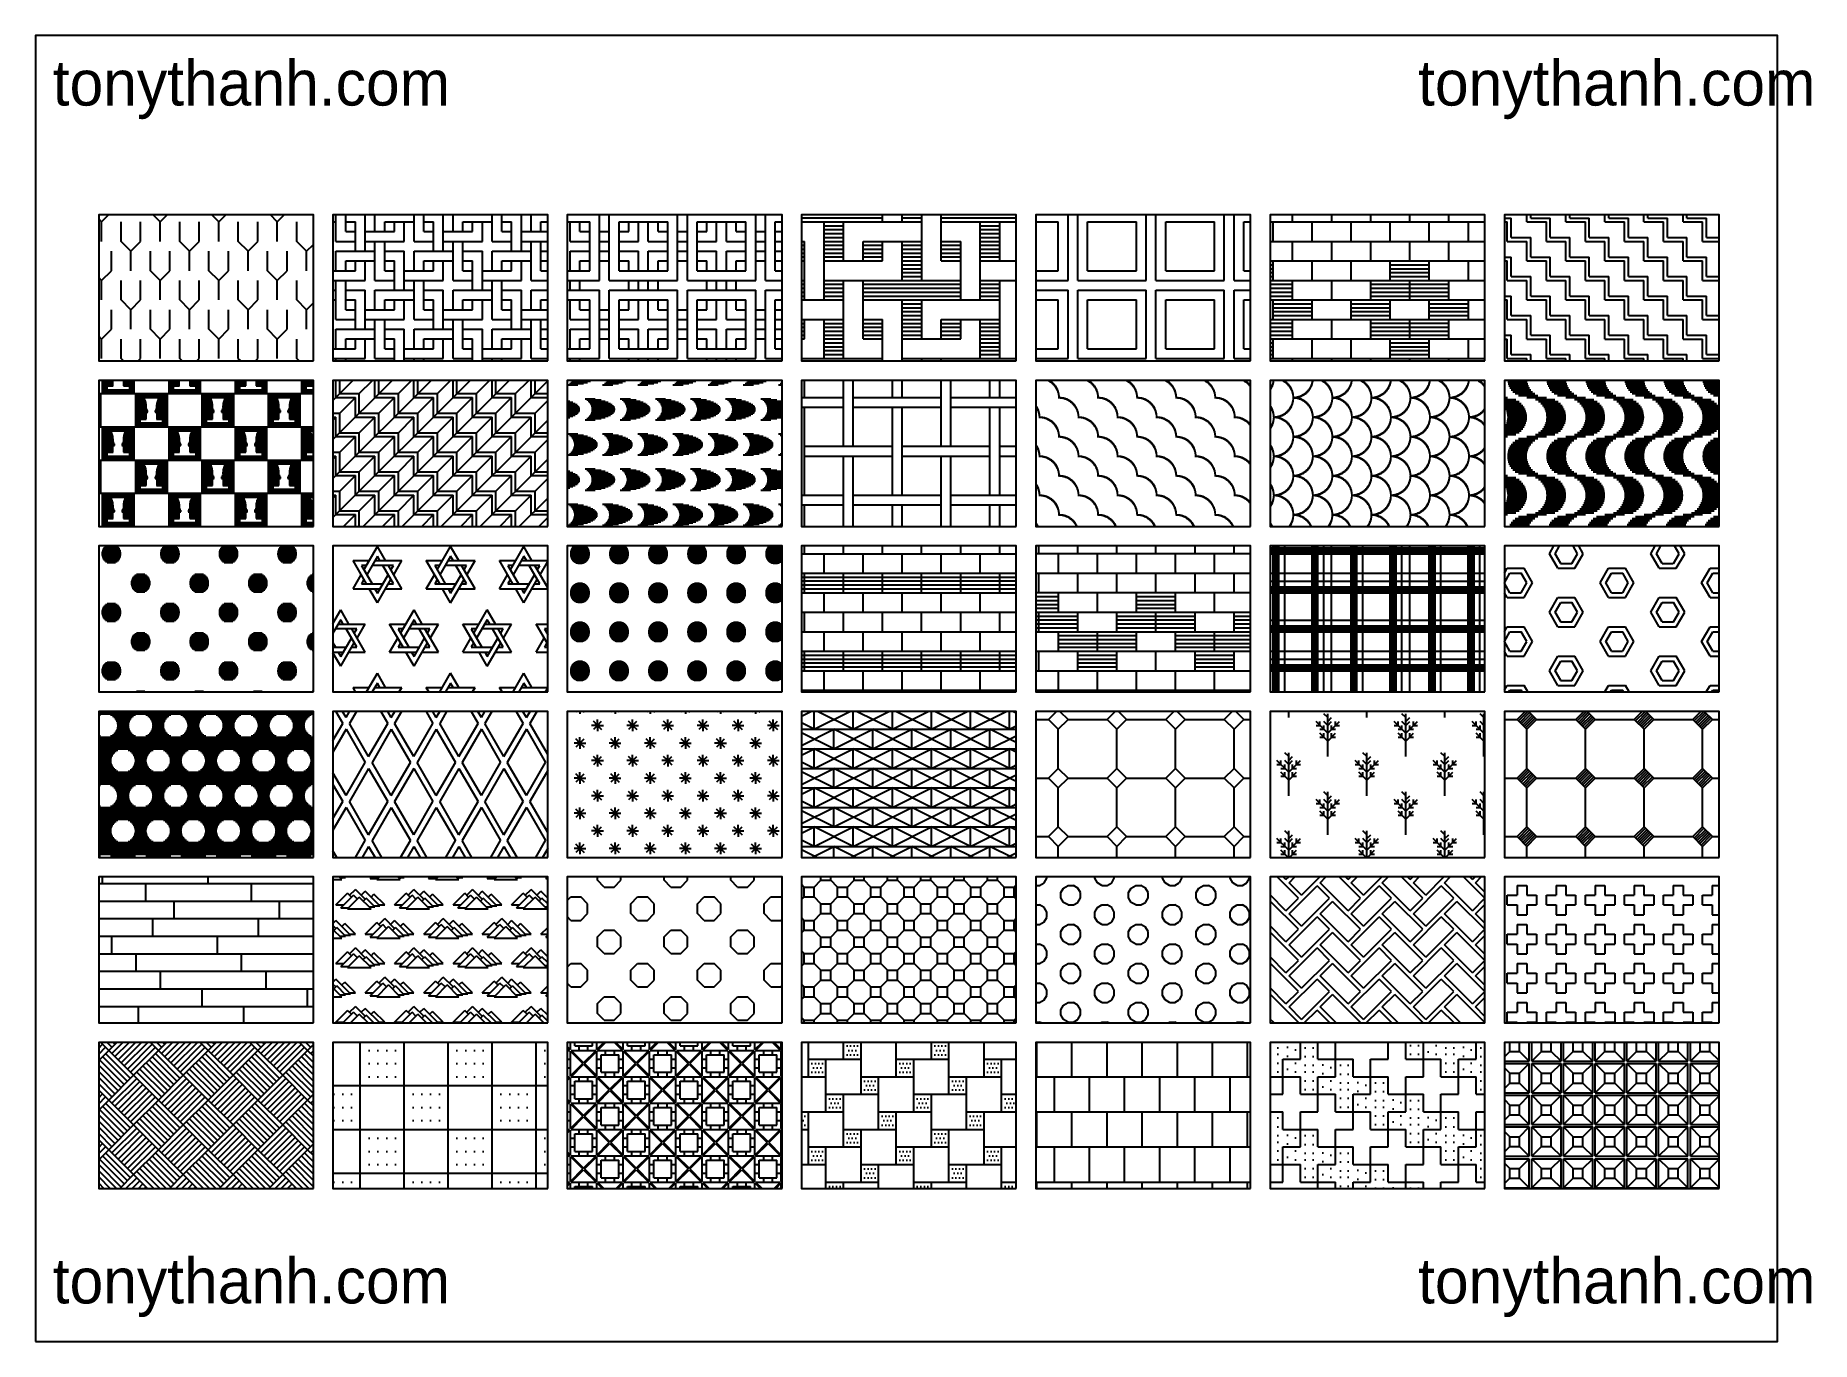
# Model space of a CAD drawing. Extents: x 3335 to 28578, y 356 to 13117.
# Drawn here: x 19482 to 28578, y 6425 to 13117 of the extents above; entities that cross this region are included whole.
import ezdxf

# ---------------------------------------------------------------- set-up
doc = ezdxf.new("R2010")
doc.units = 0
doc.header["$MEASUREMENT"] = 0
doc.layers.get('0').update_dxf_attribs({"linetype": 'CONTINUOUS'})
doc.layers.add('0-Frame', color=142, linetype='CONTINUOUS')
doc.layers.add('FF', color=8, linetype='CONTINUOUS')
doc.styles.add('HELVECONDENSE', font='Copy of ARIALN.TTF')

msp = doc.modelspace()

# ---------------------------------------------------------------- texts
at = {"layer": '0-Frame', "color": 134, "style": 'HELVECONDENSE'}
for p in [(19569.6, 12757.7), (26562.9, 12757.7), (19569.6, 6619.8), (26562.9, 6619.8)]:
    msp.add_text('tonythanh.com', height=232.053, dxfattribs=at).set_placement(p)

# ---------------------------------------------------------------- hatches: boundary and pattern name
h = msp.add_hatch()
h.set_pattern_fill('CS29', color=256, scale=10, style=0)
h.set_pattern_definition([(90, (16469.915, 3511.295), (-50, 150), [100, -200]), (135, (16519.92, 3461.3), (-150, -150), [70.7107, -141.4213]), (45, (16519.92, 3461.3), (-150, 150), [70.7107, -141.4213])])
h.paths.add_polyline_path([(20905, 12196.9), (19805, 12196.9), (19805, 11448.9), (20905, 11448.9)])
h = msp.add_hatch()
h.set_pattern_fill('CS30', color=256, scale=10, style=0)
h.set_pattern_definition([(90, (16419.9, 3461.3), (-400, 2e-14), [200, -50, 100, -50]), (0, (16419.9, 3461.3), (0, 400), [100, -50, 200, -50]), (90, (16769.9, 3461.3), (-400, 2e-14), [100, -50, 200, -50]), (0, (16419.9, 3811.3), (0, 400), [200, -50, 100, -50]), (0, (16469.9, 3511.3), (0, 400), [50, -50, 150, -150]), (90, (16719.9, 3511.3), (-400, 2e-14), [50, -50, 150, -150]), (0, (16469.9, 3761.3), (0, 400), [150, -50, 50, -150]), (90, (16469.9, 3511.3), (-400, 2e-14), [150, -50, 50, -150]), (0, (16669.9, 3561.3), (0, 400), [150, -50, 50, -150]), (0, (16619.9, 3611.3), (0, 400), [200, -50, 100, -50]), (90, (16669.9, 3711.3), (-400, 2e-14), [150, -50, 50, -150]), (90, (16619.9, 3661.3), (-400, 2e-14), [200, -50, 100, -50]), (0, (16619.9, 3661.3), (0, 400), [100, -50, 200, -50]), (0, (16669.9, 3711.3), (0, 400), [50, -50, 150, -150]), (90, (16519.9, 3711.3), (-400, 2e-14), [50, -50, 150, -150]), (90, (16569.9, 3661.3), (-400, 2e-14), [100, -50, 200, -50])])
h.paths.add_polyline_path([(22105, 12196.9), (21005, 12196.9), (21005, 11448.9), (22105, 11448.9)])
h = msp.add_hatch()
h.set_pattern_fill('CS32', color=256, scale=10, style=0)
h.set_pattern_definition([(90, (16419.9, 3461.3), (-400, 2e-14), [350, -50]), (0, (16419.9, 3461.3), (0, 400), [350, -50]), (90, (16769.9, 3461.3), (-400, 2e-14), [350, -50]), (0, (16419.9, 3811.3), (0, 400), [350, -50]), (0, (16469.9, 3511.3), (0, 400), [250, -150]), (90, (16719.9, 3511.3), (-400, 2e-14), [250, -150]), (0, (16469.9, 3761.3), (0, 400), [250, -150]), (90, (16469.9, 3511.3), (-400, 2e-14), [250, -150]), (0, (16669.9, 3561.3), (0, 400), [50, -50, 50, -50, 50, -150]), (0, (16619.9, 3611.3), (0, 400), [100, -50, 50, -50, 100, -50]), (90, (16669.9, 3711.3), (-400, 2e-14), [50, -50, 50, -50, 50, -150]), (90, (16619.9, 3661.3), (-400, 2e-14), [100, -50, 50, -50, 100, -50]), (0, (16619.9, 3661.3), (0, 400), [100, -50, 50, -50, 100, -50]), (0, (16669.9, 3711.3), (0, 400), [50, -50, 50, -50, 50, -150]), (90, (16519.9, 3711.3), (-400, 2e-14), [50, -50, 50, -50, 50, -150]), (90, (16569.9, 3661.3), (-400, 2e-14), [100, -50, 50, -50, 100, -50])])
h.paths.add_polyline_path([(23305, 12196.9), (22205, 12196.9), (22205, 11448.9), (23305, 11448.9)])
h = msp.add_hatch()
h.set_pattern_fill('CS33', color=256, scale=20, style=0)
h.set_pattern_definition([(90, (16419.9, 3461.3), (-800, 5e-14), [400, -100, 200, -100]), (0, (16419.9, 3461.3), (0, 800), [200, -100, 400, -100]), (90, (17119.9, 3461.3), (-800, 5e-14), [200, -100, 400, -100]), (0, (16419.9, 4161.3), (0, 800), [400, -100, 200, -100]), (0, (16519.9, 3561.3), (0, 800), [100, -100, 300, -300]), (90, (17019.9, 3561.3), (-800, 5e-14), [100, -100, 300, -300]), (0, (16519.9, 4061.3), (0, 800), [300, -100, 100, -300]), (90, (16519.9, 3561.3), (-800, 5e-14), [300, -100, 100, -300]), (0, (16919.9, 3661.3), (0, 800), [300, -100, 100, -300]), (0, (16819.9, 3761.3), (0, 800), [400, -100, 200, -100]), (90, (16919.9, 3961.3), (-800, 5e-14), [300, -100, 100, -300]), (90, (16819.9, 3861.3), (-800, 5e-14), [400, -100, 200, -100]), (0, (16819.9, 3861.3), (0, 800), [200, -100, 400, -100]), (0, (16919.9, 3961.3), (0, 800), [100, -100, 300, -300]), (90, (16619.9, 3961.3), (-800, 5e-14), [100, -100, 300, -300]), (90, (16719.9, 3861.3), (-800, 5e-14), [200, -100, 400, -100]), (0, (16519.9, 3581.3), (400, 400), [100, -100]), (0, (16519.9, 3601.3), (400, 400), [100, -100]), (0, (16519.9, 3621.3), (400, 400), [100, -100]), (0, (16519.9, 3641.3), (400, 400), [100, -100]), (0, (17519.9, 3661.3), (400, 400), [100, -700]), (0, (17519.9, 3681.3), (400, 400), [100, -700]), (0, (17519.9, 3701.3), (400, 400), [100, -700]), (0, (17519.9, 3721.3), (400, 400), [100, -700]), (0, (17519.9, 3741.3), (400, 400), [100, -700]), (0, (17519.9, 3761.3), (400, 400), [100, -700]), (0, (17519.9, 3861.3), (400, 400), [100, -700]), (0, (17519.9, 3881.3), (400, 400), [100, -700]), (0, (17519.9, 3901.3), (400, 400), [100, -700]), (0, (17519.9, 3921.3), (400, 400), [100, -700]), (0, (17519.9, 3941.3), (400, 400), [100, -700]), (0, (17519.9, 3961.3), (400, 400), [100, -700]), (0, (17119.9, 3781.3), (400, 400), [100, -100, 500, -100]), (0, (17119.9, 3801.3), (400, 400), [100, -100, 500, -100]), (0, (17119.9, 3821.3), (400, 400), [100, -100, 500, -100]), (0, (17119.9, 3841.3), (400, 400), [100, -100, 500, -100])])
h.paths.add_polyline_path([(24505, 12196.9), (23405, 12196.9), (23405, 11448.9), (24505, 11448.9)])
h = msp.add_hatch()
h.set_pattern_fill('CS34', color=256, scale=10, style=0)
h.set_pattern_definition([(90, (16419.9, 3461.3), (-400, 2e-14), [350, -50]), (0, (16419.9, 3461.3), (0, 400), [350, -50]), (90, (16769.9, 3461.3), (-400, 2e-14), [350, -50]), (0, (16419.9, 3811.3), (0, 400), [350, -50]), (0, (16469.9, 3511.3), (0, 400), [250, -150]), (90, (16719.9, 3511.3), (-400, 2e-14), [250, -150]), (0, (16469.9, 3761.3), (0, 400), [250, -150]), (90, (16469.9, 3511.3), (-400, 2e-14), [250, -150])])
h.paths.add_polyline_path([(25705, 12196.9), (24605, 12196.9), (24605, 11448.9), (25705, 11448.9)])
h = msp.add_hatch()
h.set_pattern_fill('CS35', color=256, scale=10, style=0)
h.set_pattern_definition([(0, (16419.92, 3461.29), (0, 100), []), (90, (16419.92, 3461.29), (-100, 100), [100, -100]), (0, (16819.9, 3481.3), (0, 800), [200, -600]), (0, (16819.9, 3501.3), (0, 800), [200, -600]), (0, (16819.9, 3521.3), (0, 800), [200, -600]), (0, (16819.9, 3541.3), (0, 800), [200, -600]), (0, (16719.9, 3581.3), (0, 800), [400, -400]), (0, (16719.9, 3601.3), (0, 800), [400, -400]), (0, (16719.9, 3621.3), (0, 800), [400, -400]), (0, (16719.9, 3641.3), (0, 800), [400, -400]), (0, (16619.9, 3681.3), (0, 800), [200, -200]), (0, (16619.9, 3701.3), (0, 800), [200, -200]), (0, (16619.9, 3721.3), (0, 800), [200, -200]), (0, (16619.9, 3741.3), (0, 800), [200, -200]), (0, (16719.9, 3781.3), (0, 800), [400, -400]), (0, (16719.9, 3801.3), (0, 800), [400, -400]), (0, (16719.9, 3821.3), (0, 800), [400, -400]), (0, (16719.9, 3841.3), (0, 800), [400, -400]), (0, (16819.9, 3881.3), (0, 800), [200, -600]), (0, (16819.9, 3901.3), (0, 800), [200, -600]), (0, (16819.9, 3921.3), (0, 800), [200, -600]), (0, (16819.9, 3941.3), (0, 800), [200, -600])])
h.paths.add_polyline_path([(26905, 12196.9), (25805, 12196.9), (25805, 11448.9), (26905, 11448.9)])
h = msp.add_hatch()
h.set_pattern_fill('CS36', color=256, scale=10, style=0)
h.set_pattern_definition([(90, (16419.92, 3461.29), (-100, 100), [100, -100]), (0, (16419.92, 3461.29), (100, 100), [100, -100]), (0, (16439.92, 3481.29), (100, 100), [100, -100]), (90, (16439.92, 3481.29), (-100, 100), [100, -100])])
h.paths.add_polyline_path([(28105, 12196.9), (27005, 12196.9), (27005, 11448.9), (28105, 11448.9)])
h = msp.add_hatch()
h.set_pattern_fill('CS37', color=256, scale=5, style=0)
h.set_pattern_definition([(0, (16419.92, 3461.3), (0, 170), []), (0, (16419.92, 3466.3), (170, 170), [170, -170]), (0, (16419.92, 3471.3), (170, 170), [170, -170]), (0, (16419.92, 3476.3), (170, 170), [170, -170]), (0, (16419.92, 3481.3), (170, 170), [170, -170]), (0, (16419.92, 3486.3), (170, 170), [31.35, -107.3, 31.35, -170]), (0, (16419.92, 3491.3), (170, 170), [31.35, -107.3, 31.35, -170]), (0, (16419.92, 3496.3), (170, 170), [31.35, -107.3, 31.35, -170]), (0, (16419.92, 3501.3), (170, 170), [58.35, -53.3, 58.35, -170]), (0, (16419.92, 3506.3), (170, 170), [61.35, -47.3, 61.35, -170]), (0, (16419.92, 3511.3), (170, 170), [61.35, -47.3, 61.35, -170]), (0, (16419.92, 3516.3), (170, 170), [61.35, -47.3, 61.35, -170]), (0, (16419.92, 3521.3), (170, 170), [57.6, -54.8, 57.6, -170]), (0, (16419.92, 3526.3), (170, 170), [61.35, -47.3, 61.35, -170]), (0, (16419.92, 3531.3), (170, 170), [61.35, -47.3, 61.35, -170]), (0, (16419.92, 3536.3), (170, 170), [66.5, -37, 66.5, -170]), (0, (16419.92, 3541.3), (170, 170), [68.85, -32.3, 68.85, -170]), (0, (16419.92, 3546.3), (170, 170), [66.35, -37.3, 66.35, -170]), (0, (16419.92, 3551.3), (170, 170), [63.85, -42.3, 63.85, -170]), (0, (16419.92, 3556.3), (170, 170), [61.35, -47.3, 61.35, -170]), (0, (16419.92, 3561.3), (170, 170), [61.7, -46.6, 61.7, -170]), (0, (16419.92, 3566.3), (170, 170), [61.75, -46.5, 61.75, -170]), (0, (16419.92, 3571.3), (170, 170), [61.55, -46.9, 61.55, -170]), (0, (16419.92, 3576.3), (170, 170), [61, -48, 61, -170]), (0, (16419.92, 3581.3), (170, 170), [60.2, -49.6, 60.2, -170]), (0, (16419.92, 3586.3), (170, 170), [59.1, -51.8, 59.1, -170]), (0, (16419.92, 3591.3), (170, 170), [57.7, -54.6, 57.7, -170]), (0, (16419.92, 3596.3), (170, 170), [55.95, -58.1, 55.95, -170]), (0, (16419.92, 3601.3), (170, 170), [53.85, -62.3, 53.85, -170]), (0, (16419.92, 3606.3), (170, 170), [51.35, -67.3, 51.35, -170]), (0, (16419.92, 3611.3), (170, 170), [170, -170]), (0, (16419.92, 3616.3), (170, 170), [170, -170]), (0, (16419.92, 3621.3), (170, 170), [170, -170]), (0, (16419.92, 3626.3), (170, 170), [170, -170])])
h.paths.add_polyline_path([(20905, 11348.9), (19805, 11348.9), (19805, 10600.9), (20905, 10600.9)])
h = msp.add_hatch()
h.set_pattern_fill('CS38', color=256, scale=10, style=0)
h.set_pattern_definition([(90, (16419.92, 3461.29), (-100, 100), [100, -100]), (0, (16419.92, 3461.29), (100, 100), [100, -100]), (0, (16439.92, 3481.29), (100, 100), [100, -100]), (90, (16439.92, 3481.29), (-100, 100), [100, -100]), (45, (16539.92, 3481.3), (-100, 100), [113.137, -28.2843]), (45, (16419.92, 3461.3), (-100, 100), [])])
h.paths.add_polyline_path([(22105, 11348.9), (21005, 11348.9), (21005, 10600.9), (22105, 10600.9)])
h = msp.add_hatch()
h.set_pattern_fill('CS40', color=256, scale=6, style=0)
h.set_pattern_definition([(0, (16479.92, 3461.3), (90, 180), [120, -60]), (0, (16479.61, 3467.3), (90, 180), [119.388, -60.612]), (0, (16478.7, 3473.3), (90, 180), [117.564, -62.436]), (0, (16477.15, 3479.3), (90, 180), [114.468, -65.532]), (0, (16474.9, 3485.3), (90, 180), [109.98, -70.02]), (0, (16471.88, 3491.3), (90, 180), [103.92, -76.08]), (0, (16467.92, 3497.3), (90, 180), [96, -84]), (0, (16462.76, 3503.3), (90, 180), [85.692, -94.308]), (0, (16455.92, 3509.3), (90, 180), [72, -108]), (0, (16446.06, 3515.3), (90, 180), [52.296, -127.704]), (0, (16479.61, 3455.3), (90, 180), [119.388, -60.612]), (0, (16478.7, 3449.3), (90, 180), [117.564, -62.436]), (0, (16477.15, 3443.3), (90, 180), [114.468, -65.532]), (0, (16474.9, 3437.3), (90, 180), [109.98, -70.02]), (0, (16471.88, 3431.3), (90, 180), [103.92, -76.08]), (0, (16467.92, 3425.3), (90, 180), [96, -84]), (0, (16462.76, 3419.3), (90, 180), [85.692, -94.308]), (0, (16455.92, 3413.3), (90, 180), [72, -108]), (0, (16446.06, 3407.3), (90, 180), [52.296, -127.704])])
h.paths.add_polyline_path([(23305, 11348.9), (22205, 11348.9), (22205, 10600.9), (23305, 10600.9)])
h = msp.add_hatch()
h.set_pattern_fill('CS41', color=256, scale=10, style=0)
h.set_pattern_definition([(0, (16419.92, 3461.3), (250, 250), [450, -50]), (0, (16419.92, 3511.3), (250, 250), [450, -50]), (90, (16619.92, 3511.3), (-250, 250), [450, -50]), (90, (16669.92, 3511.3), (-250, 250), [450, -50])])
h.paths.add_polyline_path([(24505, 11348.9), (23405, 11348.9), (23405, 10600.9), (24505, 10600.9)])
h = msp.add_hatch()
h.set_pattern_fill('CS42', color=256, scale=10, style=0)
h.set_pattern_definition([(0, (16419.92, 3561.29), (100, 100), [7.5, -192.5]), (0, (16423.41, 3561.23), (100, 100), [7.5, -192.5]), (0, (16426.9, 3561.05), (100, 100), [7.5, -192.5]), (0, (16430.37, 3560.74), (100, 100), [7.5, -192.5]), (0, (16433.84, 3560.32), (100, 100), [7.5, -192.5]), (0, (16437.28, 3559.77), (100, 100), [7.5, -192.5]), (0, (16440.71, 3559.1), (100, 100), [7.5, -192.5]), (0, (16444.11, 3558.32), (100, 100), [7.5, -192.5]), (0, (16447.48, 3557.42), (100, 100), [7.5, -192.5]), (0, (16450.82, 3556.4), (100, 100), [7.5, -192.5]), (0, (16454.12, 3555.26), (100, 100), [7.5, -192.5]), (0, (16457.38, 3554.01), (100, 100), [7.5, -192.5]), (0, (16460.59, 3552.64), (100, 100), [7.5, -192.5]), (0, (16463.76, 3551.17), (100, 100), [7.5, -192.5]), (0, (16466.87, 3549.58), (100, 100), [7.5, -192.5]), (0, (16469.92, 3547.89), (100, 100), [7.5, -192.5]), (0, (16472.91, 3546.09), (100, 100), [7.5, -192.5]), (0, (16475.84, 3544.19), (100, 100), [7.5, -192.5]), (0, (16478.7, 3542.19), (100, 100), [7.5, -192.5]), (0, (16481.49, 3540.09), (100, 100), [7.5, -192.5]), (0, (16484.2, 3537.89), (100, 100), [7.5, -192.5]), (0, (16486.83, 3535.6), (100, 100), [7.5, -192.5]), (0, (16489.39, 3533.22), (100, 100), [7.5, -192.5]), (0, (16491.85, 3530.76), (100, 100), [7.5, -192.5]), (0, (16494.23, 3528.2), (100, 100), [7.5, -192.5]), (0, (16496.52, 3525.57), (100, 100), [7.5, -192.5]), (0, (16498.72, 3522.86), (100, 100), [7.5, -192.5]), (0, (16500.82, 3520.07), (100, 100), [7.5, -192.5]), (0, (16502.82, 3517.21), (100, 100), [7.5, -192.5]), (0, (16504.72, 3514.28), (100, 100), [7.5, -192.5]), (0, (16506.52, 3511.29), (100, 100), [7.5, -192.5]), (0, (16508.21, 3508.24), (100, 100), [7.5, -192.5]), (0, (16509.8, 3505.13), (100, 100), [7.5, -192.5]), (0, (16511.27, 3501.96), (100, 100), [7.5, -192.5]), (0, (16512.64, 3498.75), (100, 100), [7.5, -192.5]), (0, (16513.89, 3495.49), (100, 100), [7.5, -192.5]), (0, (16515.03, 3492.19), (100, 100), [7.5, -192.5]), (0, (16516.05, 3488.85), (100, 100), [7.5, -192.5]), (0, (16516.95, 3485.48), (100, 100), [7.5, -192.5]), (0, (16517.73, 3482.08), (100, 100), [7.5, -192.5]), (0, (16518.4, 3478.65), (100, 100), [7.5, -192.5]), (0, (16518.95, 3475.21), (100, 100), [7.5, -192.5]), (0, (16519.37, 3471.74), (100, 100), [7.5, -192.5]), (0, (16519.68, 3468.27), (100, 100), [7.5, -192.5]), (0, (16519.86, 3464.78), (100, 100), [7.5, -192.5]), (0, (16519.92, 3461.29), (100, 100), [7.5, -192.5])])
h.paths.add_polyline_path([(25705, 11348.9), (24605, 11348.9), (24605, 10600.9), (25705, 10600.9)])
h = msp.add_hatch()
h.set_pattern_fill('CS43', color=256, scale=10, style=0)
h.set_pattern_definition([(0, (16419.92, 3561.29), (100, 100), [7.5, -192.5]), (0, (16423.41, 3561.23), (100, 100), [7.5, -192.5]), (0, (16426.9, 3561.05), (100, 100), [7.5, -192.5]), (0, (16430.37, 3560.74), (100, 100), [7.5, -192.5]), (0, (16433.84, 3560.32), (100, 100), [7.5, -192.5]), (0, (16437.28, 3559.77), (100, 100), [7.5, -192.5]), (0, (16440.71, 3559.1), (100, 100), [7.5, -192.5]), (0, (16444.11, 3558.32), (100, 100), [7.5, -192.5]), (0, (16447.48, 3557.42), (100, 100), [7.5, -192.5]), (0, (16450.82, 3556.4), (100, 100), [7.5, -192.5]), (0, (16454.12, 3555.26), (100, 100), [7.5, -192.5]), (0, (16457.38, 3554.01), (100, 100), [7.5, -192.5]), (0, (16460.59, 3552.64), (100, 100), [7.5, -192.5]), (0, (16463.76, 3551.17), (100, 100), [7.5, -192.5]), (0, (16466.87, 3549.58), (100, 100), [7.5, -192.5]), (0, (16469.92, 3547.89), (100, 100), [7.5, -192.5]), (0, (16472.91, 3546.09), (100, 100), [7.5, -192.5]), (0, (16475.84, 3544.19), (100, 100), [7.5, -192.5]), (0, (16478.7, 3542.19), (100, 100), [7.5, -192.5]), (0, (16481.49, 3540.09), (100, 100), [7.5, -192.5]), (0, (16484.2, 3537.89), (100, 100), [7.5, -192.5]), (0, (16486.83, 3535.6), (100, 100), [7.5, -192.5]), (0, (16489.39, 3533.22), (100, 100), [7.5, -192.5]), (0, (16491.85, 3530.76), (100, 100), [7.5, -192.5]), (0, (16494.23, 3528.2), (100, 100), [7.5, -192.5]), (0, (16496.52, 3525.57), (100, 100), [7.5, -192.5]), (0, (16498.72, 3522.86), (100, 100), [7.5, -192.5]), (0, (16500.82, 3520.07), (100, 100), [7.5, -192.5]), (0, (16502.82, 3517.21), (100, 100), [7.5, -192.5]), (0, (16504.72, 3514.28), (100, 100), [7.5, -192.5]), (0, (16506.52, 3511.29), (100, 100), [7.5, -192.5]), (0, (16508.21, 3508.24), (100, 100), [7.5, -192.5]), (0, (16509.8, 3505.13), (100, 100), [7.5, -192.5]), (0, (16511.27, 3501.96), (100, 100), [7.5, -192.5]), (0, (16512.64, 3498.75), (100, 100), [7.5, -192.5]), (0, (16513.89, 3495.49), (100, 100), [7.5, -192.5]), (0, (16515.03, 3492.19), (100, 100), [7.5, -192.5]), (0, (16516.05, 3488.85), (100, 100), [7.5, -192.5]), (0, (16516.95, 3485.48), (100, 100), [7.5, -192.5]), (0, (16517.73, 3482.08), (100, 100), [7.5, -192.5]), (0, (16518.4, 3478.65), (100, 100), [7.5, -192.5]), (0, (16518.95, 3475.21), (100, 100), [7.5, -192.5]), (0, (16519.37, 3471.74), (100, 100), [7.5, -192.5]), (0, (16519.68, 3468.27), (100, 100), [7.5, -192.5]), (0, (16519.86, 3464.78), (100, 100), [7.5, -192.5]), (0, (16519.92, 3461.29), (100, 100), [7.5, -192.5]), (0, (16423.41, 3361.35), (100, 100), [7.5, -192.5]), (0, (16426.9, 3361.53), (100, 100), [7.5, -192.5]), (0, (16430.37, 3361.84), (100, 100), [7.5, -192.5]), (0, (16433.84, 3362.26), (100, 100), [7.5, -192.5]), (0, (16437.28, 3362.81), (100, 100), [7.5, -192.5]), (0, (16440.71, 3363.48), (100, 100), [7.5, -192.5]), (0, (16444.11, 3364.26), (100, 100), [7.5, -192.5]), (0, (16447.48, 3365.16), (100, 100), [7.5, -192.5]), (0, (16450.82, 3366.18), (100, 100), [7.5, -192.5]), (0, (16454.12, 3367.32), (100, 100), [7.5, -192.5]), (0, (16457.38, 3368.57), (100, 100), [7.5, -192.5]), (0, (16460.59, 3369.94), (100, 100), [7.5, -192.5]), (0, (16463.76, 3371.41), (100, 100), [7.5, -192.5]), (0, (16466.87, 3373), (100, 100), [7.5, -192.5]), (0, (16469.92, 3374.69), (100, 100), [7.5, -192.5]), (0, (16472.91, 3376.49), (100, 100), [7.5, -192.5]), (0, (16475.84, 3378.39), (100, 100), [7.5, -192.5]), (0, (16478.7, 3380.39), (100, 100), [7.5, -192.5]), (0, (16481.49, 3382.49), (100, 100), [7.5, -192.5]), (0, (16484.2, 3384.69), (100, 100), [7.5, -192.5]), (0, (16486.83, 3386.98), (100, 100), [7.5, -192.5]), (0, (16489.39, 3389.36), (100, 100), [7.5, -192.5]), (0, (16491.85, 3391.82), (100, 100), [7.5, -192.5]), (0, (16494.23, 3394.38), (100, 100), [7.5, -192.5]), (0, (16496.52, 3397.01), (100, 100), [7.5, -192.5]), (0, (16498.72, 3399.72), (100, 100), [7.5, -192.5]), (0, (16500.82, 3402.51), (100, 100), [7.5, -192.5]), (0, (16502.82, 3405.37), (100, 100), [7.5, -192.5]), (0, (16504.72, 3408.3), (100, 100), [7.5, -192.5]), (0, (16506.52, 3411.29), (100, 100), [7.5, -192.5]), (0, (16508.21, 3414.34), (100, 100), [7.5, -192.5]), (0, (16509.8, 3417.45), (100, 100), [7.5, -192.5]), (0, (16511.27, 3420.62), (100, 100), [7.5, -192.5]), (0, (16512.64, 3423.83), (100, 100), [7.5, -192.5]), (0, (16513.89, 3427.09), (100, 100), [7.5, -192.5]), (0, (16515.03, 3430.39), (100, 100), [7.5, -192.5]), (0, (16516.05, 3433.73), (100, 100), [7.5, -192.5]), (0, (16516.95, 3437.1), (100, 100), [7.5, -192.5]), (0, (16517.73, 3440.5), (100, 100), [7.5, -192.5]), (0, (16518.4, 3443.93), (100, 100), [7.5, -192.5]), (0, (16518.95, 3447.37), (100, 100), [7.5, -192.5]), (0, (16519.37, 3450.84), (100, 100), [7.5, -192.5]), (0, (16519.68, 3454.31), (100, 100), [7.5, -192.5]), (0, (16519.86, 3457.8), (100, 100), [7.5, -192.5]), (0, (16419.92, 3361.29), (100, 100), [7.5, -192.5])])
h.paths.add_polyline_path([(26905, 11348.9), (25805, 11348.9), (25805, 10600.9), (26905, 10600.9)])
h = msp.add_hatch()
h.set_pattern_fill('CS44', color=256, scale=10, style=0)
h.set_pattern_definition([(0, (16919.92, 3861.3), (0, 200), [100, -100]), (0, (16963.5, 3871.3), (0, 400), [100, -100]), (0, (16979.9, 3881.3), (0, 400), [100, -100]), (0, (16991.3, 3891.3), (0, 400), [100, -100]), (0, (16999.9, 3901.3), (0, 400), [100, -100]), (0, (17006.5, 3911.3), (0, 400), [100, -100]), (0, (17011.6, 3921.3), (0, 400), [100, -100]), (0, (17015.3, 3931.3), (0, 400), [100, -100]), (0, (17017.9, 3941.3), (0, 400), [100, -100]), (0, (17019.4, 3951.3), (0, 400), [100, -100]), (0, (17019.9, 3961.3), (0, 400), [100, -100]), (0, (17019.4, 3971.3), (0, 400), [100, -100]), (0, (17017.9, 3981.3), (0, 400), [100, -100]), (0, (17015.3, 3991.3), (0, 400), [100, -100]), (0, (17011.6, 4001.3), (0, 400), [100, -100]), (0, (17006.5, 4011.3), (0, 400), [100, -100]), (0, (16999.9, 4021.3), (0, 400), [100, -100]), (0, (16991.3, 4031.3), (0, 400), [100, -100]), (0, (16979.9, 4041.3), (0, 400), [100, -100]), (0, (16963.5, 4051.3), (0, 400), [100, -100]), (0, (16876.3, 4071.3), (0, 400), [100, -100]), (0, (16859.9, 4081.3), (0, 400), [100, -100]), (0, (16848.5, 4091.3), (0, 400), [100, -100]), (0, (16839.9, 4101.3), (0, 400), [100, -100]), (0, (16833.3, 4111.3), (0, 400), [100, -100]), (0, (16828.2, 4121.3), (0, 400), [100, -100]), (0, (16824.5, 4131.3), (0, 400), [100, -100]), (0, (16821.9, 4141.3), (0, 400), [100, -100]), (0, (16820.4, 4151.3), (0, 400), [100, -100]), (0, (16819.9, 4161.3), (0, 400), [100, -100]), (0, (16820.4, 4171.3), (0, 400), [100, -100]), (0, (16821.9, 4181.3), (0, 400), [100, -100]), (0, (16824.5, 4191.3), (0, 400), [100, -100]), (0, (16828.2, 4201.3), (0, 400), [100, -100]), (0, (16833.3, 4211.3), (0, 400), [100, -100]), (0, (16839.9, 4221.3), (0, 400), [100, -100]), (0, (16848.5, 4231.3), (0, 400), [100, -100]), (0, (16859.9, 4241.3), (0, 400), [100, -100]), (0, (16876.3, 4251.3), (0, 400), [100, -100])])
h.paths.add_polyline_path([(28105, 11348.9), (27005, 11348.9), (27005, 10600.9), (28105, 10600.9)])
h = msp.add_hatch()
h.set_pattern_fill('CS45', color=256, scale=5, style=0)
h.set_pattern_definition([(0, (16698.12, 3666.3), (150, 150), [43.6, -256.4]), (0, (16689.92, 3671.3), (150, 150), [60, -240]), (0, (16684.22, 3676.3), (150, 150), [71.4, -228.6]), (0, (16679.92, 3681.3), (150, 150), [80, -220]), (0, (16676.62, 3686.3), (150, 150), [86.6, -213.4]), (0, (16674.07, 3691.3), (150, 150), [91.65, -208.35]), (0, (16672.22, 3696.3), (150, 150), [95.4, -204.6]), (0, (16670.92, 3701.3), (150, 150), [98, -202]), (0, (16670.17, 3706.3), (150, 150), [99.5, -200.5]), (0, (16669.92, 3711.3), (150, 150), [100, -200]), (0, (16698.12, 3756.3), (150, 150), [43.6, -256.4]), (0, (16689.92, 3751.3), (150, 150), [60, -240]), (0, (16684.22, 3746.3), (150, 150), [71.4, -228.6]), (0, (16679.92, 3741.3), (150, 150), [80, -220]), (0, (16676.62, 3736.3), (150, 150), [86.6, -213.4]), (0, (16674.07, 3731.3), (150, 150), [91.65, -208.35]), (0, (16672.22, 3726.3), (150, 150), [95.4, -204.6]), (0, (16670.92, 3721.3), (150, 150), [98, -202]), (0, (16670.17, 3716.3), (150, 150), [99.5, -200.5])])
h.paths.add_polyline_path([(20905, 10500.9), (19805, 10500.9), (19805, 9752.9), (20905, 9752.9)])
h = msp.add_hatch()
h.set_pattern_fill('CS46', color=256, scale=5, style=0)
h.set_pattern_definition([(0, (16419.9, 3461.3), (187.5, 324.76), [137.799, -28.8675, 83.3333, -125]), (60, (16419.9, 3461.3), (-187.5, 324.76), [83.3333, -28.8675, 137.799, -125]), (120, (16669.9, 3461.3), (-375, -4e-08), [137.799, -28.8675, 83.3333, -125]), (120, (16544.9, 3389.13), (-375, -4e-08), [83.3333, -28.8675, 137.799, -125]), (60, (16544.9, 3389.13), (-187.5, 324.76), [137.799, -28.8675, 83.3333, -125]), (0, (16419.9, 3605.63), (187.5, 324.76), [83.3333, -28.8675, 137.799, -125]), (0, (16463.22, 3486.3), (187.5, 324.76), [108.9316, -28.8675, 25.598, -211.6025]), (120, (16626.6, 3486.3), (-375, -4e-08), [108.9316, -28.8675, 25.598, -211.6025]), (240, (16544.9, 3627.8), (187.5, -324.76), [108.9316, -28.8675, 25.598, -211.6025]), (60, (16544.9, 3439.13), (-187.5, 324.76), [108.9316, -28.8675, 25.598, -211.6025]), (180, (16626.6, 3580.63), (-187.5, -324.76), [108.9316, -28.8675, 25.598, -211.6025]), (300, (16463.22, 3580.63), (375, 4e-08), [108.9316, -28.8675, 25.598, -211.6025])])
h.paths.add_polyline_path([(22105, 10500.9), (21005, 10500.9), (21005, 9752.9), (22105, 9752.9)])
h = msp.add_hatch()
h.set_pattern_fill('CS47', color=256, scale=5, style=0)
h.set_pattern_definition([(0, (16619.92, 3461.3), (0, 200), [100, -100]), (0, (16619.92, 3462.54), (0, 200), [99.95, -100.05]), (0, (16619.97, 3463.8), (0, 200), [99.85, -100.15]), (0, (16620.07, 3465.04), (0, 200), [99.7, -100.3]), (0, (16620.17, 3466.3), (0, 200), [99.5, -100.5]), (0, (16620.32, 3467.54), (0, 200), [99.2, -100.8]), (0, (16620.47, 3468.8), (0, 200), [98.85, -101.15]), (0, (16620.67, 3470.04), (0, 200), [98.45, -101.55]), (0, (16620.92, 3471.3), (0, 200), [98, -102]), (0, (16621.22, 3472.54), (0, 200), [97.45, -102.55]), (0, (16621.52, 3473.8), (0, 200), [96.8, -103.2]), (0, (16621.87, 3475.04), (0, 200), [96.15, -103.85]), (0, (16622.22, 3476.3), (0, 200), [95.4, -104.6]), (0, (16622.62, 3477.54), (0, 200), [94.55, -105.45]), (0, (16623.07, 3478.8), (0, 200), [93.65, -106.35]), (0, (16623.57, 3480.04), (0, 200), [92.7, -107.3]), (0, (16624.07, 3481.3), (0, 200), [91.65, -108.35]), (0, (16624.67, 3482.54), (0, 200), [90.5, -109.5]), (0, (16625.27, 3483.8), (0, 200), [89.3, -110.7]), (0, (16625.92, 3485.04), (0, 200), [88, -112]), (0, (16626.62, 3486.3), (0, 200), [86.6, -113.4]), (0, (16627.37, 3487.54), (0, 200), [85.1, -114.9]), (0, (16628.17, 3488.8), (0, 200), [83.5, -116.5]), (0, (16629.02, 3490.04), (0, 200), [81.8, -118.2]), (0, (16629.92, 3491.3), (0, 200), [80, -120]), (0, (16630.87, 3492.54), (0, 200), [78.05, -121.95]), (0, (16631.92, 3493.8), (0, 200), [76, -124]), (0, (16633.02, 3495.04), (0, 200), [73.8, -126.2]), (0, (16634.22, 3496.3), (0, 200), [71.4, -128.6]), (0, (16635.47, 3497.54), (0, 200), [68.85, -131.15]), (0, (16636.87, 3498.8), (0, 200), [66.15, -133.85]), (0, (16638.32, 3500.04), (0, 200), [63.2, -136.8]), (0, (16639.92, 3501.3), (0, 200), [60, -140]), (0, (16641.67, 3502.54), (0, 200), [56.5, -143.5]), (0, (16643.57, 3503.8), (0, 200), [52.7, -147.3]), (0, (16645.72, 3505.04), (0, 200), [48.4, -151.6]), (0, (16648.12, 3506.3), (0, 200), [43.6, -156.4]), (0, (16650.92, 3507.54), (0, 200), [38, -162]), (0, (16654.32, 3508.8), (0, 200), [31.2, -168.8]), (0, (16658.82, 3510.04), (0, 200), [22.2, -177.8]), (0, (16619.92, 3460.04), (0, 200), [99.95, -100.05]), (0, (16619.97, 3458.8), (0, 200), [99.85, -100.15]), (0, (16620.07, 3457.54), (0, 200), [99.7, -100.3]), (0, (16620.17, 3456.3), (0, 200), [99.5, -100.5]), (0, (16620.32, 3455.04), (0, 200), [99.2, -100.8]), (0, (16620.47, 3453.8), (0, 200), [98.85, -101.15]), (0, (16620.67, 3452.54), (0, 200), [98.45, -101.55]), (0, (16620.92, 3451.3), (0, 200), [98, -102]), (0, (16621.22, 3450.04), (0, 200), [97.45, -102.55]), (0, (16621.52, 3448.8), (0, 200), [96.8, -103.2]), (0, (16621.87, 3447.54), (0, 200), [96.15, -103.85]), (0, (16622.22, 3446.3), (0, 200), [95.4, -104.6]), (0, (16622.62, 3445.04), (0, 200), [94.55, -105.45]), (0, (16623.07, 3443.8), (0, 200), [93.65, -106.35]), (0, (16623.57, 3442.54), (0, 200), [92.7, -107.3]), (0, (16624.07, 3441.3), (0, 200), [91.65, -108.35]), (0, (16624.67, 3440.04), (0, 200), [90.5, -109.5]), (0, (16625.27, 3438.8), (0, 200), [89.3, -110.7]), (0, (16625.92, 3437.54), (0, 200), [88, -112]), (0, (16626.62, 3436.3), (0, 200), [86.6, -113.4]), (0, (16627.37, 3435.04), (0, 200), [85.1, -114.9]), (0, (16628.17, 3433.8), (0, 200), [83.5, -116.5]), (0, (16629.02, 3432.54), (0, 200), [81.8, -118.2]), (0, (16629.92, 3431.3), (0, 200), [80, -120]), (0, (16630.87, 3430.04), (0, 200), [78.05, -121.95]), (0, (16631.92, 3428.8), (0, 200), [76, -124]), (0, (16633.02, 3427.54), (0, 200), [73.8, -126.2]), (0, (16634.22, 3426.3), (0, 200), [71.4, -128.6]), (0, (16635.47, 3425.04), (0, 200), [68.85, -131.15]), (0, (16636.87, 3423.8), (0, 200), [66.15, -133.85]), (0, (16638.32, 3422.54), (0, 200), [63.2, -136.8]), (0, (16639.92, 3421.3), (0, 200), [60, -140]), (0, (16641.67, 3420.04), (0, 200), [56.5, -143.5]), (0, (16643.57, 3418.8), (0, 200), [52.7, -147.3]), (0, (16645.72, 3417.54), (0, 200), [48.4, -151.6]), (0, (16648.12, 3416.3), (0, 200), [43.6, -156.4]), (0, (16650.92, 3415.04), (0, 200), [38, -162]), (0, (16654.32, 3413.8), (0, 200), [31.2, -168.8]), (0, (16658.82, 3412.54), (0, 200), [22.2, -177.8])])
h.paths.add_polyline_path([(23305, 10500.9), (22205, 10500.9), (22205, 9752.9), (23305, 9752.9)])
h = msp.add_hatch()
h.set_pattern_fill('CS48', color=256, scale=10, style=0)
h.set_pattern_definition([(0, (16419.92, 3461.29), (0, 100), []), (90, (16419.92, 3461.29), (-100, 100), [100, -100]), (0, (16419.9, 3481.3), (0, 400), []), (0, (16419.9, 3501.3), (0, 400), []), (0, (16419.9, 3521.3), (0, 400), []), (0, (16419.9, 3541.3), (0, 400), [])])
h.paths.add_polyline_path([(24505, 10500.9), (23405, 10500.9), (23405, 9752.9), (24505, 9752.9)])
h = msp.add_hatch()
h.set_pattern_fill('CS49', color=256, scale=10, style=0)
h.set_pattern_definition([(0, (16419.92, 3461.29), (0, 100), []), (90, (16419.92, 3461.29), (-100, 100), [100, -100]), (0, (16419.9, 3481.3), (0, 800), [200, -400]), (0, (16419.9, 3501.3), (0, 800), [200, -400]), (0, (16419.9, 3521.3), (0, 800), [200, -400]), (0, (16419.9, 3541.3), (0, 800), [200, -400]), (0, (16319.9, 3581.3), (0, 800), [400, -200]), (0, (16319.9, 3601.3), (0, 800), [400, -200]), (0, (16319.9, 3621.3), (0, 800), [400, -200]), (0, (16319.9, 3641.3), (0, 800), [400, -200]), (0, (16619.9, 3681.3), (0, 800), [400, -200]), (0, (16619.9, 3701.3), (0, 800), [400, -200]), (0, (16619.9, 3721.3), (0, 800), [400, -200]), (0, (16619.9, 3741.3), (0, 800), [400, -200]), (0, (16719.9, 3781.3), (0, 800), [200, -400]), (0, (16719.9, 3801.3), (0, 800), [200, -400]), (0, (16719.9, 3821.3), (0, 800), [200, -400]), (0, (16719.9, 3841.3), (0, 800), [200, -400])])
h.paths.add_polyline_path([(25705, 10500.9), (24605, 10500.9), (24605, 9752.9), (25705, 9752.9)])
h = msp.add_hatch()
h.set_pattern_fill('CS50', color=256, scale=10, style=0)
h.set_pattern_definition([(0, (16419.92, 3461.3), (0, 200), []), (0, (16419.92, 3471.3), (0, 200), []), (0, (16419.92, 3481.3), (0, 200), []), (0, (16419.92, 3491.3), (0, 200), []), (90, (16419.92, 3461.3), (-200, 1e-14), []), (90, (16429.92, 3461.3), (-200, 1e-14), []), (90, (16439.92, 3461.3), (-200, 1e-14), []), (90, (16449.92, 3461.3), (-200, 1e-14), []), (0, (16419.92, 3521.3), (0, 200), []), (90, (16479.92, 3461.3), (-200, 1e-14), []), (90, (16519.9, 3461.3), (-400, 2e-14), []), (0, (16419.9, 3561.3), (0, 400), [])])
h.paths.add_polyline_path([(26905, 10500.9), (25805, 10500.9), (25805, 9752.9), (26905, 9752.9)])
h = msp.add_hatch()
h.set_pattern_fill('CS51', color=256, scale=5, style=0)
h.set_pattern_definition([(0, (16626.61, 3636.3), (0, 150), [86.6025, -173.205]), (60, (16713.22, 3636.3), (-129.9038, 75), [86.6025, -173.205]), (120, (16756.52, 3711.3), (-129.9038, -75), [86.6025, -173.205]), (0, (16641.05, 3661.3), (259.8, 150), [57.735, -461.88]), (60, (16698.78, 3661.3), (-6e-07, 300), [57.735, -461.88]), (120, (16727.65, 3711.3), (-259.8076, 150), [57.735, -461.88]), (0, (16641.05, 3761.3), (259.8076, 150), [57.735, -461.88]), (60, (16612.18, 3711.3), (-6e-07, 300), [57.735, -461.88]), (120, (16641.05, 3661.3), (-259.8076, 150), [57.735, -461.88])])
h.paths.add_polyline_path([(28105, 10500.9), (27005, 10500.9), (27005, 9752.9), (28105, 9752.9)])
h = msp.add_hatch()
h.set_pattern_fill('CS52', color=256, scale=6, style=0)
h.set_pattern_definition([(0, (16479.92, 3461.3), (90, 180), [60, -120]), (0, (16479.61, 3467.3), (90, 180), [60.612, -119.388]), (0, (16478.7, 3473.3), (90, 180), [62.436, -117.564]), (0, (16477.15, 3479.3), (90, 180), [65.532, -114.468]), (0, (16474.9, 3485.3), (90, 180), [70.02, -109.98]), (0, (16471.88, 3491.3), (90, 180), [76.08, -103.92]), (0, (16467.92, 3497.3), (90, 180), [84, -96]), (0, (16462.76, 3503.3), (90, 180), [94.308, -85.692]), (0, (16455.92, 3509.3), (90, 180), [108, -72]), (0, (16446.06, 3515.3), (90, 180), [127.704, -52.296]), (0, (16419.92, 3521.3), (0, 180), []), (0, (16419.92, 3527.3), (0, 180), []), (0, (16419.92, 3533.3), (0, 180), []), (0, (16419.92, 3539.3), (0, 180), []), (0, (16419.92, 3545.3), (0, 180), []), (0, (16419.92, 3551.3), (0, 180), []), (0, (16419.92, 3557.3), (0, 180), []), (0, (16419.92, 3563.3), (0, 180), []), (0, (16419.92, 3569.3), (0, 180), []), (0, (16419.92, 3575.3), (0, 180), []), (0, (16419.92, 3581.3), (0, 180), []), (0, (16479.61, 3455.3), (90, 180), [60.612, -119.388]), (0, (16478.7, 3449.3), (90, 180), [62.436, -117.564]), (0, (16477.15, 3443.3), (90, 180), [65.532, -114.468]), (0, (16474.9, 3437.3), (90, 180), [70.02, -109.98]), (0, (16471.88, 3431.3), (90, 180), [76.08, -103.92]), (0, (16467.92, 3425.3), (90, 180), [84, -96]), (0, (16462.76, 3419.3), (90, 180), [94.308, -85.692]), (0, (16455.92, 3413.3), (90, 180), [108, -72]), (0, (16446.06, 3407.3), (90, 180), [127.704, -52.296])])
h.paths.add_polyline_path([(20905, 9652.9), (19805, 9652.9), (19805, 8904.9), (20905, 8904.9)])
h = msp.add_hatch()
h.set_pattern_fill('CS53', color=256, scale=10, style=0)
h.set_pattern_definition([(60, (18185.39, 4221.3), (-8e-07, 400), [196.299, -34.641]), (120, (18185.39, 4221.3), (-346.41, 200), [196.299, -34.641]), (240, (18185.39, 4561.3), (8e-07, -400), [196.299, -34.641]), (300, (18185.39, 4561.3), (346.41, -200), [196.299, -34.641])])
h.paths.add_polyline_path([(22105, 9652.9), (21005, 9652.9), (21005, 8904.9), (22105, 8904.9)])
h = msp.add_hatch()
h.set_pattern_fill('CS54', color=256, scale=3, style=0)
h.set_pattern_definition([(0, (16419.915, 3461.295), (90, 90), [30, -150]), (45, (16419.92, 3461.3), (-90, 90), [30, -97.2792]), (90, (16419.915, 3461.295), (-90, 90), [30, -150]), (180, (16419.915, 3461.295), (-90, -90), [30, -150]), (270, (16419.915, 3461.295), (90, -90), [30, -150]), (135, (16419.92, 3461.3), (-90, -90), [30, -97.2792]), (225, (16419.92, 3461.3), (90, -90), [30, -97.2792]), (315, (16419.92, 3461.3), (90, 90), [30, -97.2792])])
h.paths.add_polyline_path([(23305, 9652.9), (22205, 9652.9), (22205, 8904.9), (23305, 8904.9)])
h = msp.add_hatch()
h.set_pattern_fill('CS55', color=256, scale=10, style=0)
h.set_pattern_definition([(0, (17069.92, 3761.29), (0, 100), []), (90, (17069.92, 3761.29), (-100, 100), [100, -100]), (26.565, (17069.92, 3761.3), (100, 300), [223.607, -223.607]), (26.565, (17269.92, 3761.3), (100, 300), [223.607, -223.607]), (26.565, (17469.92, 3761.3), (100, 300), [223.607, -223.607]), (26.565, (17369.92, 3861.3), (100, 300), [223.607, -223.607]), (26.565, (17269.92, 3961.3), (100, 300), [223.607, -223.607]), (153.435, (17269.92, 3761.3), (-300, -100), [223.607, -223.607]), (153.435, (17469.92, 3761.3), (-300, -100), [223.607, -223.607]), (153.435, (17369.92, 3861.3), (-300, -100), [223.607, -223.607]), (153.435, (17269.92, 3961.3), (-300, -100), [223.607, -223.607]), (153.435, (17769.92, 4061.3), (-300, -100), [223.607, -223.607])])
h.paths.add_polyline_path([(24505, 9652.9), (23405, 9652.9), (23405, 8904.9), (24505, 8904.9)])
h = msp.add_hatch()
h.set_pattern_fill('CS57', color=256, scale=10, style=0)
h.set_pattern_definition([(0, (17869.92, 4511.3), (0, 300), [200, -100]), (90, (17819.92, 4561.3), (-300, 2e-14), [200, -100]), (45, (17769.92, 4511.3), (2e-14, 300), [70.711, -353.553]), (45, (17819.92, 4461.3), (2e-14, 300), [70.711, -353.553]), (315, (17819.92, 4561.3), (300, -7e-14), [70.711, -353.553]), (315, (17769.92, 4511.3), (300, -7e-14), [70.711, -353.553])])
h.paths.add_polyline_path([(25705, 9652.9), (24605, 9652.9), (24605, 8904.9), (25705, 8904.9)])
h = msp.add_hatch()
h.set_pattern_fill('CS58', color=256, scale=4, style=0)
h.set_pattern_definition([(90, (17499.92, 4021.3), (-200, 200), [220, -180]), (90, (17519.92, 4121.3), (-200, 200), [20, -20, 20, -340]), (90, (17539.92, 4181.3), (-200, 200), [20, -380]), (90, (17479.92, 4121.3), (-200, 200), [20, -20, 20, -340]), (90, (17459.92, 4181.3), (-200, 200), [20, -380]), (45, (17499.92, 4101.3), (-200, 200), [56.5685, -226.274]), (45, (17499.92, 4141.3), (-200, 200), [84.853, -197.99]), (45, (17499.92, 4181.3), (-200, 200), [28.284, -254.5584]), (45, (17499.92, 4201.3), (-200, 200), [28.284, -254.5584]), (135, (17499.92, 4101.3), (-200, -200), [56.5685, -226.274]), (135, (17499.92, 4141.3), (-200, -200), [84.853, -197.99]), (135, (17499.92, 4181.3), (-200, -200), [28.284, -254.5584]), (135, (17499.92, 4221.3), (-200, -200), [28.284, -254.5584]), (0, (17459.92, 4121.3), (200, 200), [20, -40, 20, -320]), (0, (17459.92, 4161.3), (200, 200), [20, -40, 20, -320]), (0, (17439.92, 4181.3), (200, 200), [20, -80, 20, -280])])
h.paths.add_polyline_path([(26905, 9652.9), (25805, 9652.9), (25805, 8904.9), (26905, 8904.9)])
h = msp.add_hatch()
h.set_pattern_fill('CS59', color=256, scale=10, style=0)
h.set_pattern_definition([(0, (17869.92, 4511.3), (0, 300), [200, -100]), (90, (17819.92, 4561.3), (-300, 2e-14), [200, -100]), (45, (17769.92, 4511.3), (2e-14, 300), [70.711, -353.5534]), (45, (17819.92, 4461.3), (2e-14, 300), [70.711, -353.5534]), (315, (17819.92, 4561.3), (300, -7e-14), [70.711, -353.5534]), (315, (17769.92, 4511.3), (300, -7e-14), [70.711, -353.5534]), (45, (17777.06, 4504.15), (2e-14, 300), [70.711, -353.5534]), (45, (17784.2, 4497), (2e-14, 300), [70.711, -353.5534]), (45, (17791.34, 4489.87), (2e-14, 300), [70.711, -353.5534]), (45, (17798.49, 4482.72), (2e-14, 300), [70.711, -353.5534]), (45, (17805.63, 4475.58), (2e-14, 300), [70.711, -353.5534]), (45, (17812.77, 4468.44), (2e-14, 300), [70.711, -353.5534])])
h.paths.add_polyline_path([(28105, 9652.9), (27005, 9652.9), (27005, 8904.9), (28105, 8904.9)])
h = msp.add_hatch()
h.set_pattern_fill('CS60', color=256, scale=0.6, style=0)
h.set_pattern_definition([(0, (16419.915, 3461.295), (0, 90), []), (90, (16419.9, 3461.3), (-540, 3e-14), [90, -810]), (90, (16767.9, 3551.3), (-540, 3e-14), [90, -810]), (90, (16554.9, 3641.3), (-540, 3e-14), [90, -810]), (90, (16881.9, 3731.3), (-540, 3e-14), [90, -810]), (90, (16755.9, 3821.3), (-540, 3e-14), [90, -810]), (90, (16632.9, 3911.3), (-540, 3e-14), [90, -810]), (90, (16842.9, 4001.3), (-540, 3e-14), [90, -810]), (90, (16950.9, 4091.3), (-540, 3e-14), [90, -810]), (90, (16806.9, 4181.3), (-540, 3e-14), [90, -810]), (90, (16584.9, 4271.3), (-540, 3e-14), [90, -810])])
h.paths.add_polyline_path([(20905, 8804.9), (19805, 8804.9), (19805, 8056.9), (20905, 8056.9)])
h = msp.add_hatch()
h.set_pattern_fill('CS61', color=256, scale=5, style=0)
h.set_pattern_definition([(0, (16669.92, 4011.3), (150, 150), [40, -180, 30, -50]), (0, (16694.92, 3996.3), (150, 150), [40, -260]), (0, (16729.92, 3991.3), (150, 150), [120, -180]), (0, (16839.92, 4001.3), (150, 150), [30, -270]), (0, (16864.92, 4006.3), (150, 150), [30, -270]), (45, (16669.92, 4011.3), (-150, 150), [84.853, -127.279]), (45, (16694.92, 3996.3), (-150, 150), [91.924, -120.208]), (45, (16729.92, 3991.3), (-150, 150), [84.853, -127.279]), (45, (16739.92, 4061.3), (-150, 150), [42.4264, -169.7056]), (45, (16809.92, 4031.3), (-150, 150), [21.213, -190.919]), (45, (16799.92, 4061.3), (-150, 150), [28.284, -183.848]), (45, (16849.92, 4051.3), (-150, 150), [21.213, -190.919]), (135, (16919.92, 4011.3), (-150, -150), [77.782, -134.35]), (135, (16894.92, 4006.3), (-150, -150), [106.066, -106.066]), (135, (16869.92, 4001.3), (-150, -150), [63.6396, -148.4924]), (135, (16819.92, 4041.3), (-150, -150), [70.7107, -141.4214]), (135, (16849.92, 3991.3), (-150, -150), [84.853, -127.279]), (135, (16779.92, 4041.3), (-150, -150), [28.284, -183.848]), (135, (16749.92, 4051.3), (-150, -150), [28.284, -183.848])])
h.paths.add_polyline_path([(22105, 8804.9), (21005, 8804.9), (21005, 8056.9), (22105, 8056.9)])
h = msp.add_hatch()
h.set_pattern_fill('CS62', color=256, scale=5, style=0)
h.set_pattern_definition([(0, (16419.92, 3461.3), (-170.7107, 170.7107), [50, -291.4214]), (0, (16419.92, 3582), (-170.7107, 170.7107), [50, -291.4214]), (45, (16384.56, 3546.65), (-85.3553, 85.3553), [50, -191.4214]), (90, (16384.56, 3496.65), (-170.7107, -170.7107), [50, -291.4214]), (90, (16505.27, 3496.65), (-170.7107, -170.7107), [50, -291.4214]), (135, (16419.92, 3461.3), (-85.3553, -85.3553), [50, -191.4214])])
h.paths.add_polyline_path([(23305, 8804.9), (22205, 8804.9), (22205, 8056.9), (23305, 8056.9)])
h = msp.add_hatch()
h.set_pattern_fill('CS63', color=256, scale=5, style=0)
h.set_pattern_definition([(0, (16419.915, 3461.295), (-85.35534, 85.35534), [50, -120.7107]), (0, (16419.915, 3582.005), (-85.35534, 85.35534), [50, -120.7107]), (45, (16384.56, 3546.65), (-85.3553, 85.3553), [50, -70.7107]), (90, (16384.56, 3496.65), (-85.35534, -85.35534), [50, -120.7107]), (90, (16505.27, 3496.65), (-85.35534, -85.35534), [50, -120.7107]), (135, (16419.92, 3461.3), (-85.3553, -85.3553), [50, -70.7107])])
h.paths.add_polyline_path([(24505, 8804.9), (23405, 8804.9), (23405, 8056.9), (24505, 8056.9)])
h = msp.add_hatch()
h.set_pattern_fill('CS64', color=256, scale=5, style=0)
h.set_pattern_definition([(0, (16456.52, 3461.29), (0, 100), [26.7949, -146.4102]), (60, (16506.52, 3474.69), (-86.6025, 50), [26.795, -146.4102]), (120, (16519.92, 3524.69), (-86.6025, -50), [26.795, -146.4102]), (30, (16483.31, 3461.3), (4e-07, 200), [26.795, -173.205]), (30, (16433.31, 3547.9), (4e-07, 200), [26.795, -173.205]), (150, (16456.52, 3461.3), (-173.205, -100), [26.795, -173.205]), (150, (16506.52, 3547.9), (-173.205, -100), [26.795, -173.205]), (90, (16519.92, 3497.9), (-173.205, 100), [26.795, -173.205]), (90, (16419.92, 3497.9), (-173.205, 100), [26.795, -173.205])])
h.paths.add_polyline_path([(25705, 8804.9), (24605, 8804.9), (24605, 8056.9), (25705, 8056.9)])
h = msp.add_hatch()
h.set_pattern_fill('ZZHAT01', color=256, scale=450, style=0)
h.set_pattern_definition([(45, (16419.92, 3461.3), (1e-14, 159.099), [202.5, -135, 90, -22.5]), (45, (16356.28, 3524.93), (1e-14, 159.099), [202.5, -22.5, 90, -135]), (135, (16419.92, 3461.3), (-1e-14, -159.099), [90, -22.5, 202.5, -135]), (135, (16563.1, 3604.48), (-1e-14, -159.099), [90, -135, 202.5, -22.5])])
h.paths.add_polyline_path([(26905, 8804.9), (25805, 8804.9), (25805, 8056.9), (26905, 8056.9)])
h = msp.add_hatch()
h.set_pattern_fill('ZZHAT02', color=256, scale=200, style=0)
h.set_pattern_definition([(90, (16419.92, 3461.3), (-200, 1e-14), [50, -150]), (0, (16419.92, 3461.3), (0, 200), [50, -50]), (270, (16469.92, 3461.3), (200, -4e-14), [50, -50]), (270, (16569.92, 3511.3), (200, -4e-14), [50, -150]), (0, (16469.92, 3561.3), (0, 200), [50, -150]), (0, (16469.92, 3411.3), (0, 200), [50, -150]), (0, (16419.92, 3511.3), (0, 200), [50, -50]), (270, (16519.92, 3461.3), (200, -4e-14), [50, -50])])
h.paths.add_polyline_path([(28105, 8804.9), (27005, 8804.9), (27005, 8056.9), (28105, 8056.9)])
h = msp.add_hatch()
h.set_pattern_fill('ZZHAT03', color=256, scale=450, style=0)
h.set_pattern_definition([(45, (16419.92, 3461.3), (254.5584, -3e-14), [180, -180]), (45, (16404, 3477.2), (254.5584, -3e-14), [180, -180]), (45, (16388.1, 3493.11), (254.5584, -3e-14), [180, -180]), (45, (16372.19, 3509.02), (254.5584, -3e-14), [180, -180]), (45, (16356.28, 3524.93), (254.5584, -3e-14), [180, -180]), (45, (16340.37, 3540.84), (254.5584, -3e-14), [180, -180]), (45, (16324.46, 3556.75), (254.5584, -3e-14), [180, -180]), (45, (16308.55, 3572.66), (254.5584, -3e-14), [180, -180]), (45, (16292.64, 3588.57), (254.5584, -3e-14), [180, -180]), (315, (16419.92, 3461.3), (254.5584, -5e-14), [180, -180]), (315, (16435.83, 3477.2), (254.5584, -5e-14), [180, -180]), (315, (16451.74, 3493.11), (254.5584, -5e-14), [180, -180]), (315, (16467.65, 3509.02), (254.5584, -5e-14), [180, -180]), (315, (16483.55, 3524.93), (254.5584, -5e-14), [180, -180]), (315, (16499.46, 3540.84), (254.5584, -5e-14), [180, -180]), (315, (16515.37, 3556.75), (254.5584, -5e-14), [180, -180]), (315, (16531.28, 3572.66), (254.5584, -5e-14), [180, -180]), (315, (16547.2, 3588.57), (254.5584, -5e-14), [180, -180])])
h.paths.add_polyline_path([(20905, 7956.9), (19805, 7956.9), (19805, 7208.9), (20905, 7208.9)])
h = msp.add_hatch()
h.set_pattern_fill('ZZHAT04', color=256, scale=450, style=0)
h.set_pattern_definition([(0, (16419.92, 3461.3), (0, 225), []), (90, (16419.92, 3461.3), (-225, 1e-14), []), (90, (16464.92, 3506.3), (-225, 225), [0, -67.5, 0, -67.5, 0, -315]), (90, (16509.92, 3506.3), (-225, 225), [0, -67.5, 0, -67.5, 0, -315]), (90, (16554.92, 3506.3), (-225, 225), [0, -67.5, 0, -67.5, 0, -315]), (90, (16599.92, 3506.3), (-225, 225), [0, -67.5, 0, -67.5, 0, -315])])
h.paths.add_polyline_path([(22105, 7956.9), (21005, 7956.9), (21005, 7208.9), (22105, 7208.9)])
h = msp.add_hatch()
h.set_pattern_fill('ZZHAT05', color=256, scale=450, style=0)
h.set_pattern_definition([(0, (16419.92, 3461.3), (135, 135), [127.2792, -7.7208]), (90, (16416.05, 3465.16), (-135, 135), [127.2792, -7.7208]), (315, (16419.92, 3461.3), (135, 135), [90, -5.4594]), (315, (16416.05, 3457.43), (135, 135), [90, -5.4594]), (45, (16352.42, 3528.8), (-135, 135), [90, -5.4594]), (45, (16483.55, 3397.66), (-135, 135), [90, -5.4594]), (90, (16461.05, 3461.3), (-135, 135), [22.5, -90, 22.5, -135]), (90, (16506.05, 3461.3), (-135, 135), [22.5, -90, 22.5, -135]), (0, (16416.05, 3506.3), (135, 135), [22.5, -90, 22.5, -135]), (0, (16416.05, 3551.3), (135, 135), [22.5, -90, 22.5, -135]), (0, (16438.55, 3483.8), (135, 135), [90, -180]), (0, (16438.55, 3573.8), (135, 135), [90, -180]), (90, (16438.55, 3483.8), (-135, 135), [90, -180]), (90, (16528.55, 3483.8), (-135, 135), [90, -180])])
h.paths.add_polyline_path([(23305, 7956.9), (22205, 7956.9), (22205, 7208.9), (23305, 7208.9)])
h = msp.add_hatch()
h.set_pattern_fill('ZZHAT06', color=256, scale=450, style=0)
h.set_pattern_definition([(0, (16419.92, 3461.3), (-90, 180), [270, -180]), (0, (16239.92, 3371.3), (-90, 180), [270, -180]), (90, (16419.915, 3371.295), (-90, 180), [270, -180]), (0, (16437.915, 3438.795), (180, 90), [0, -450]), (0, (16455.915, 3438.795), (180, 90), [0, -450]), (0, (16473.915, 3438.795), (180, 90), [0, -450]), (0, (16491.915, 3438.795), (180, 90), [0, -450]), (0, (16446.915, 3416.295), (180, 90), [0, -450]), (0, (16464.915, 3416.295), (180, 90), [0, -450]), (0, (16482.915, 3416.295), (180, 90), [0, -450]), (0, (16437.915, 3393.795), (180, 90), [0, -450]), (0, (16455.915, 3393.795), (180, 90), [0, -450]), (0, (16473.915, 3393.795), (180, 90), [0, -450]), (0, (16491.915, 3393.795), (180, 90), [0, -450])])
h.paths.add_polyline_path([(24505, 7956.9), (23405, 7956.9), (23405, 7208.9), (24505, 7208.9)])
h = msp.add_hatch()
h.set_pattern_fill('ZZHAT07', color=256, scale=300, style=0)
h.set_pattern_definition([(0, (16419.92, 3461.3), (0, 180), []), (90, (16329.915, 3461.295), (90, 180), [180, -180])])
h.paths.add_polyline_path([(25705, 7956.9), (24605, 7956.9), (24605, 7208.9), (25705, 7208.9)])
h = msp.add_hatch()
h.set_pattern_fill('ZZHAT08', color=256, scale=450, style=0)
h.set_pattern_definition([(0, (16419.915, 3461.295), (-180, 90), [180, -90, 90, -90]), (90, (16419.915, 3461.295), (-90, 270), [90, -90, 90, -180]), (90, (16509.915, 3461.295), (-90, 270), [90, -90, 90, -180]), (90, (16444.67, 3486.04), (-180, 90), [0, -45, 0, -45, 0, -360]), (90, (16485.17, 3486.04), (-180, 90), [0, -45, 0, -45, 0, -360]), (90, (16444.67, 3609.8), (-180, 90), [0, -45, 0, -45, 0, -360]), (90, (16485.17, 3609.8), (-180, 90), [0, -45, 0, -45, 0, -360]), (90, (16395.17, 3576.04), (-180, 90), [0, -45, 0, -67.5, 0, -337.5]), (90, (16354.67, 3589.54), (-180, 90), [0, -67.5, 0, -45, 0, -337.5])])
h.paths.add_polyline_path([(26905, 7956.9), (25805, 7956.9), (25805, 7208.9), (26905, 7208.9)])
h = msp.add_hatch()
h.set_pattern_fill('ZZHAT09', color=256, scale=500, style=0)
h.set_pattern_definition([(0, (16419.92, 3461.3), (0, 162.5), [150, -12.5]), (0, (16419.92, 3473.8), (0, 162.5), [150, -12.5]), (90, (16419.92, 3473.8), (-162.5, 1e-14), [150, -12.5]), (90, (16407.42, 3473.8), (-162.5, 1e-14), [150, -12.5]), (0, (16469.92, 3523.8), (0, 162.5), [50, -112.5]), (0, (16469.92, 3573.8), (0, 162.5), [50, -112.5]), (90, (16469.92, 3523.8), (-162.5, 1e-14), [50, -112.5]), (90, (16519.92, 3523.8), (-162.5, 1e-14), [50, -112.5]), (45, (16419.92, 3473.8), (1e-14, 162.5), [70.7107, -159.099]), (45, (16519.92, 3573.8), (1e-14, 162.5), [70.7107, -159.099]), (315, (16419.92, 3461.3), (162.5, -4e-14), [70.7107, -159.099]), (315, (16519.92, 3361.3), (162.5, -4e-14), [70.7107, -159.099])])
h.paths.add_polyline_path([(28105, 7956.9), (27005, 7956.9), (27005, 7208.9), (28105, 7208.9)])

# ---------------------------------------------------------------- linework, layer by layer
at = {"layer": '0-Frame'}
msp.add_lwpolyline([(19481.5, 6424.7), (28403.9, 6424.7), (28403.9, 13116.6), (19481.5, 13116.6)], close=True, dxfattribs=at)
at = {"layer": 'FF'}
for points in [[(20905, 11448.9), (20905, 12196.9), (19805, 12196.9), (19805, 11448.9)], [(22105, 11448.9), (22105, 12196.9), (21005, 12196.9), (21005, 11448.9)], [(23305, 11448.9), (23305, 12196.9), (22205, 12196.9), (22205, 11448.9)], [(24505, 11448.9), (24505, 12196.9), (23405, 12196.9), (23405, 11448.9)], [(25705, 11448.9), (25705, 12196.9), (24605, 12196.9), (24605, 11448.9)], [(26905, 11448.9), (26905, 12196.9), (25805, 12196.9), (25805, 11448.9)], [(28105, 11448.9), (28105, 12196.9), (27005, 12196.9), (27005, 11448.9)], [(20905, 10600.9), (20905, 11348.9), (19805, 11348.9), (19805, 10600.9)], [(22105, 10600.9), (22105, 11348.9), (21005, 11348.9), (21005, 10600.9)], [(23305, 10600.9), (23305, 11348.9), (22205, 11348.9), (22205, 10600.9)], [(24505, 10600.9), (24505, 11348.9), (23405, 11348.9), (23405, 10600.9)], [(25705, 10600.9), (25705, 11348.9), (24605, 11348.9), (24605, 10600.9)], [(26905, 10600.9), (26905, 11348.9), (25805, 11348.9), (25805, 10600.9)], [(28105, 10600.9), (28105, 11348.9), (27005, 11348.9), (27005, 10600.9)], [(20905, 9752.9), (20905, 10500.9), (19805, 10500.9), (19805, 9752.9)], [(22105, 9752.9), (22105, 10500.9), (21005, 10500.9), (21005, 9752.9)], [(23305, 9752.9), (23305, 10500.9), (22205, 10500.9), (22205, 9752.9)], [(24505, 9752.9), (24505, 10500.9), (23405, 10500.9), (23405, 9752.9)], [(25705, 9752.9), (25705, 10500.9), (24605, 10500.9), (24605, 9752.9)], [(26905, 9752.9), (26905, 10500.9), (25805, 10500.9), (25805, 9752.9)], [(28105, 9752.9), (28105, 10500.9), (27005, 10500.9), (27005, 9752.9)], [(20905, 8904.9), (20905, 9652.9), (19805, 9652.9), (19805, 8904.9)], [(22105, 8904.9), (22105, 9652.9), (21005, 9652.9), (21005, 8904.9)], [(23305, 8904.9), (23305, 9652.9), (22205, 9652.9), (22205, 8904.9)], [(24505, 8904.9), (24505, 9652.9), (23405, 9652.9), (23405, 8904.9)], [(25705, 8904.9), (25705, 9652.9), (24605, 9652.9), (24605, 8904.9)], [(26905, 8904.9), (26905, 9652.9), (25805, 9652.9), (25805, 8904.9)], [(28105, 8904.9), (28105, 9652.9), (27005, 9652.9), (27005, 8904.9)], [(20905, 8056.9), (20905, 8804.9), (19805, 8804.9), (19805, 8056.9)], [(22105, 8056.9), (22105, 8804.9), (21005, 8804.9), (21005, 8056.9)], [(23305, 8056.9), (23305, 8804.9), (22205, 8804.9), (22205, 8056.9)], [(24505, 8056.9), (24505, 8804.9), (23405, 8804.9), (23405, 8056.9)], [(25705, 8056.9), (25705, 8804.9), (24605, 8804.9), (24605, 8056.9)], [(26905, 8056.9), (26905, 8804.9), (25805, 8804.9), (25805, 8056.9)], [(28105, 8056.9), (28105, 8804.9), (27005, 8804.9), (27005, 8056.9)], [(20905, 7208.9), (20905, 7956.9), (19805, 7956.9), (19805, 7208.9)], [(22105, 7208.9), (22105, 7956.9), (21005, 7956.9), (21005, 7208.9)], [(23305, 7208.9), (23305, 7956.9), (22205, 7956.9), (22205, 7208.9)], [(24505, 7208.9), (24505, 7956.9), (23405, 7956.9), (23405, 7208.9)], [(25705, 7208.9), (25705, 7956.9), (24605, 7956.9), (24605, 7208.9)], [(26905, 7208.9), (26905, 7956.9), (25805, 7956.9), (25805, 7208.9)], [(28105, 7208.9), (28105, 7956.9), (27005, 7956.9), (27005, 7208.9)]]:
    msp.add_lwpolyline(points, close=True, dxfattribs=at)

msp.set_redraw_order([(e.dxf.handle, doc.entitydb.next_handle()) for e in msp.query("TEXT MTEXT ATTDEF DIMENSION ARC_DIMENSION")])  # texts and dimensions are drawn at this point

doc.saveas('drawing.dxf')
